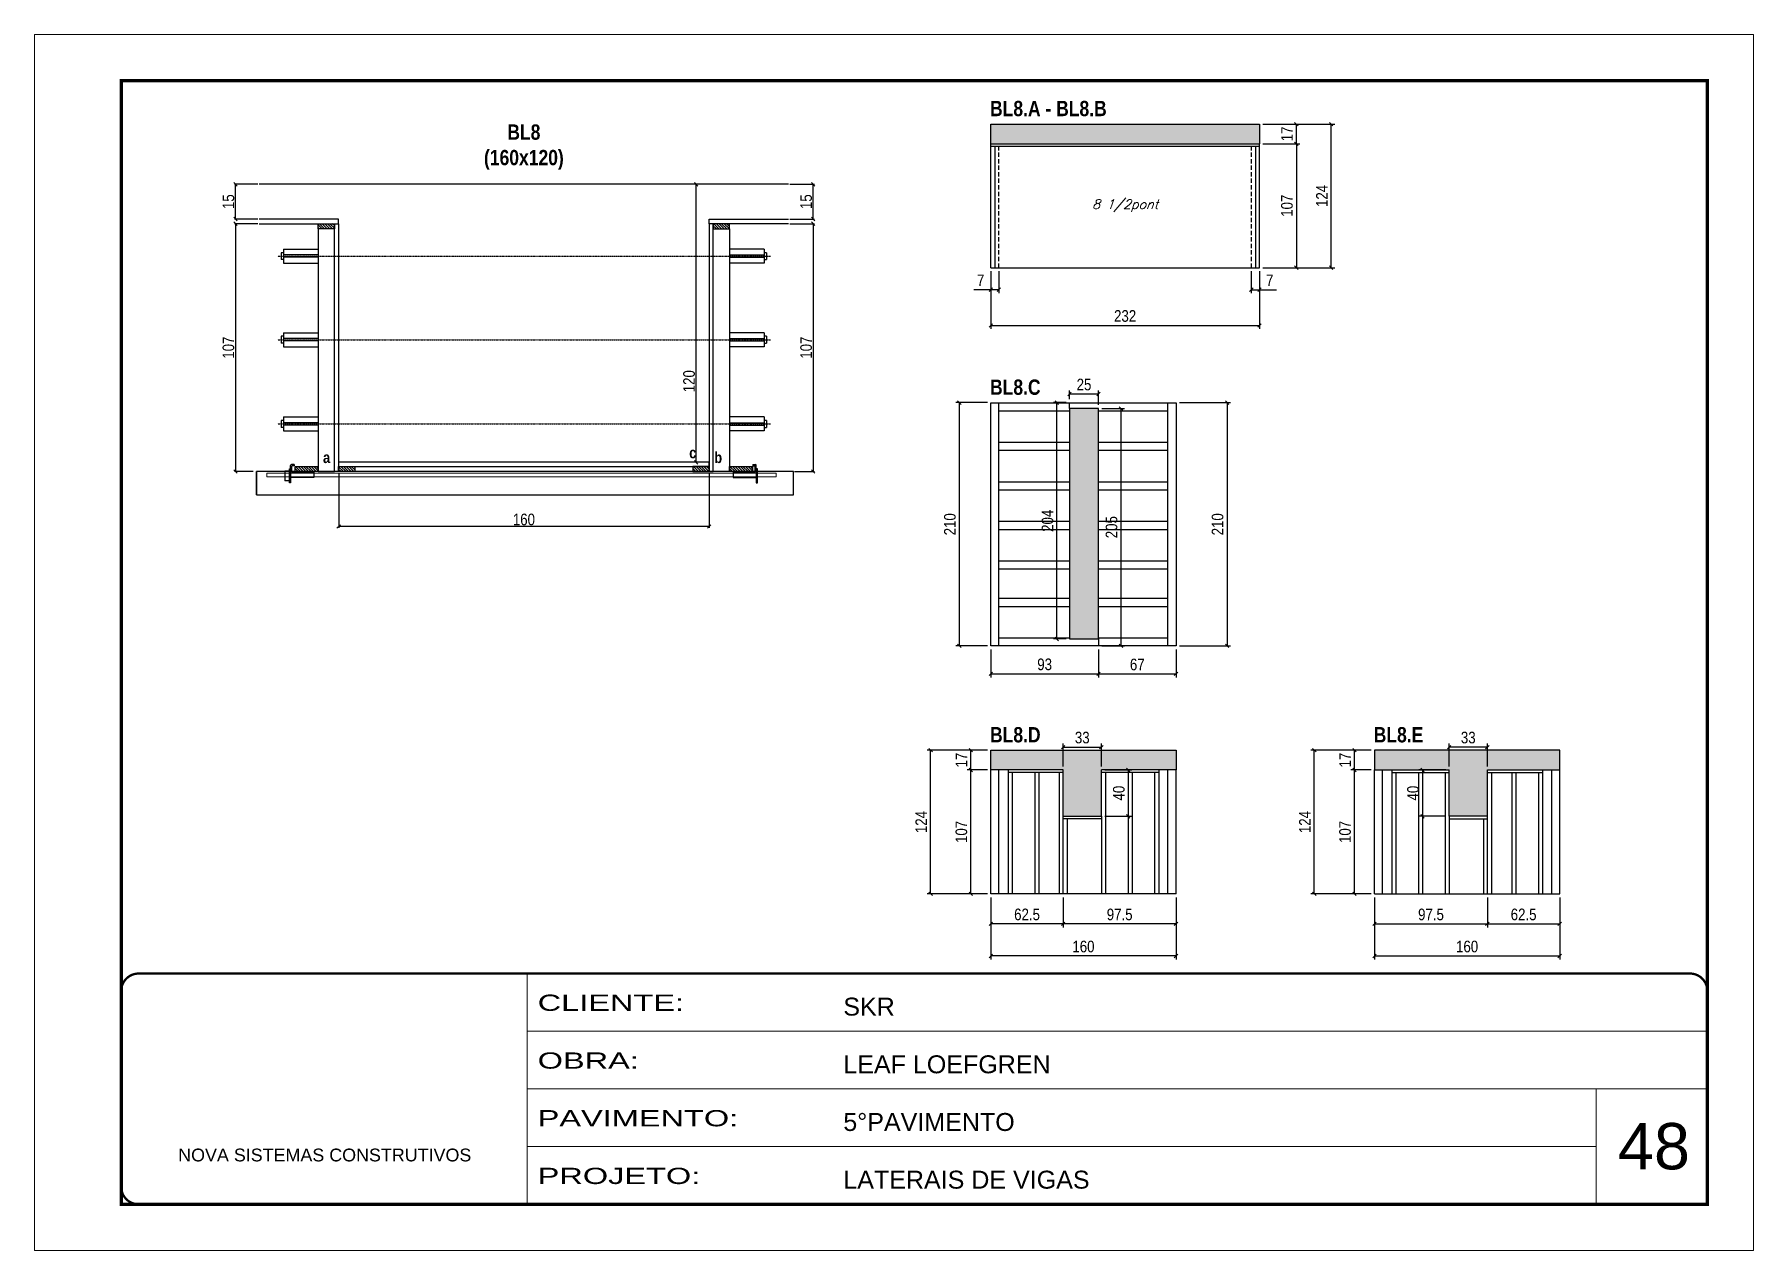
# Model space of a CAD drawing. Extents: x 3309 to 10384, y -2522 to 14608.
# Drawn here: x 8078 to 9563, y 924 to 1974 of the extents above; entities that cross this region are included whole.
import ezdxf

# ---------------------------------------------------------------- set-up
doc = ezdxf.new("R2010")
doc.units = 0
for name, pattern in [('CONTINUO', [0]), ('DASHED', [0.75, 0.5, -0.25]), ('HIDDEN', [0.375, 0.25, -0.125])]:
    doc.linetypes.add(name, pattern=pattern)
doc.layers.add('00 - FELIPE', color=6, linetype='Continuous', plot=False)
for name, color, linetype in [('barrote', 251, 'Continuous'), ('COTA', 241, 'Continuous'), ('detalhes', 4, 'Continuous'), ('NOMENCLATURA', 7, 'Continuous'), ('Painéis', 200, 'Continuous'), ('presilha', 1, 'Continuous'), ('SARR_2.2x10', 60, 'Continuous'), ('SARR_2.2x7', 40, 'Continuous'), ('SARR_3.5x7', 81, 'Continuous'), ('TENSOR', 3, 'Continuous'), ('texto', 7, 'Continuous')]:
    doc.layers.add(name, color=color, linetype=linetype)
for name, color, linetype, lineweight in [('CARIMBO', 255, 'Continuous', 9), ('CONCRETO', 251, 'Continuous', 25), ('Folhas', 255, 'Continuous', 9), ('SARRAFO DE PRESSAO', 251, 'DASHED', 9), ('SCO-___-LAJ', 2, 'Continuous', 0)]:
    doc.layers.add(name, color=color, linetype=linetype, lineweight=lineweight)
doc.styles.add('ARIAL', font='arial.ttf')
doc.styles.add('COTA TECNICA', font='techl___.ttf', dxfattribs={"height": 10})
doc.styles.add('COTA TECNICA 2X', font='techl___.ttf', dxfattribs={"height": 10})
doc.styles.add('Romans', font='romans.shx')
doc.styles.add('TECNICA', font='techb___.ttf', dxfattribs={"height": 10})
doc.styles.add('Tecnologia', font='')
doc.styles.get('Tecnologia').set_extended_font_data('Forgotten Futurist')
doc.dimstyles.new('PAINEL', dxfattribs={"dimtxt": 10, "dimasz": 3, "dimexe": 3, "dimexo": 3, "dimgap": 3, "dimtad": 1, "dimdec": 1, "dimzin": 12, "dimdsep": 46, "dimtxsty": 'COTA TECNICA', "dimblk1": 'OBLIQUE', "dimblk2": 'OBLIQUE', "dimsah": 1, "dimcen": 0.9, "dimclrd": 4, "dimclre": 4, "dimclrt": 240, "dimadec": 1, "dimazin": 3, "dimtfac": 1, "dimtdec": 1, "dimtmove": 0, "dimatfit": 3, "dimfxl": 1, "dimtolj": 1, "dimtzin": 12, "dimarcsym": 0})
doc.dimstyles.new('SECAO', dxfattribs={"dimscale": 0.333333, "dimtxt": 5, "dimasz": 9, "dimexe": 3, "dimexo": 3, "dimgap": 3, "dimtad": 1, "dimdec": 1, "dimlfac": 0.5, "dimzin": 12, "dimdsep": 46, "dimtxsty": 'COTA TECNICA 2X', "dimblk1": 'OBLIQUE', "dimblk2": 'OBLIQUE', "dimsah": 1, "dimcen": 0.9, "dimclrd": 4, "dimclre": 4, "dimclrt": 240, "dimadec": 1, "dimazin": 3, "dimtfac": 1, "dimtdec": 1, "dimtmove": 0, "dimatfit": 3, "dimfxl": 1, "dimtolj": 1, "dimtzin": 12, "dimarcsym": 0})

msp = doc.modelspace()

# ---------------------------------------------------------------- texts
at = {"layer": 'CARIMBO', "style": 'ARIAL'}
msp.add_text('48', height=40, dxfattribs=at).set_placement((9445.73, 993.68))
at = {"layer": 'detalhes', "style": 'TECNICA'}
for s, p in [('a', (8327.2, 1603.47)), ('c', (8643.49, 1607.58)), ('b', (8665.17, 1603.45))]:
    msp.add_text(s, height=9.6, dxfattribs=at).set_placement(p)
at = {"layer": 'NOMENCLATURA', "style": 'TECNICA'}
for s, p in [('BL8.A - BL8.B', (8903.31, 1902.94, 0)), ('BL8.C', (8903.31, 1662.38, 0)), ('BL8.D', (8903.31, 1362.31, 0)), ('BL8.E', (9234.72, 1362.31, 0))]:
    msp.add_text(s, height=13.2, dxfattribs=at).set_placement(p)
at = {"layer": 'NOMENCLATURA', "insert": (8500.67, 1895.8), "char_height": 13.2, "attachment_point": 2, "style": 'TECNICA'}
msp.add_mtext_dynamic_manual_height_columns('BL8\\P(160x120)', width=300.2766, gutter_width=1, heights=[0], dxfattribs=at)
at = {"layer": 'texto', "color": 2, "insert": (9020.02, 1825.62), "char_height": 8, "attachment_point": 5, "style": 'Romans'}
msp.add_mtext('{\\Q19;\\C256;8 1/2pont}', dxfattribs=at)

# ---------------------------------------------------------------- blocks, each defined once
blk = doc.blocks.new('9999999999')
at = {"color": 30, "linetype": 'CONTINUO'}
for p, q in [((98564.6, 34230.2), (98564.6, 34429.4)), ((98564.6, 34379.6), (99584, 34379.6)), ((98564.6, 34329.8), (99488, 34329.8)), ((99584, 34329.8), (99488, 34329.8)), ((99488, 34329.8), (99488, 34230.2)), ((98564.6, 34280), (99488, 34280))]:
    blk.add_line(p, q, dxfattribs=at)
at = {"color": 30, "linetype": 'CONTINUO', "const_width": 2}
blk.add_lwpolyline([(99584, 34230.2), (99584, 34414.4, 0.414214), (99569, 34429.4), (98229, 34429.4, 0.414214), (98214, 34414.4), (98214, 34245.2, 0.414214), (98229, 34230.2), (99584, 34230.2)], format="xyb", dxfattribs=at)
at = {"layer": 'Folhas'}
blk.add_lwpolyline([(98139, 34190.2), (99624, 34190.2), (99624, 35240.2), (98139, 35240.2)], close=True, dxfattribs=at)
at = {"layer": 'Folhas', "color": 30, "const_width": 3}
blk.add_lwpolyline([(98214, 34230.2), (99584, 34230.2), (99584, 35200.2), (98214, 35200.2)], close=True, dxfattribs=at)
at = {"color": 7, "linetype": 'Continuous', "ltscale": 5, "style": 'ARIAL'}
for s, height, p in [('SKR', 15.48, (98837.7, 34393.1)), ('LEAF LOEFGREN', 15.483, (98837.7, 34343.3)), ('5°PAVIMENTO', 15.483, (98837.7, 34293.5)), ('NOVA SISTEMAS CONSTRUTIVOS', 11.059, (98263.2, 34267.2)), ('LATERAIS DE VIGAS', 15.483, (98837.7, 34243.7))]:
    blk.add_text(s, height=height, dxfattribs=at).set_placement(p)
at = {"layer": 'Folhas', "color": 7, "style": 'Tecnologia', "width": 1.5}
for s, p in [('CLIENTE:', (98573.7, 34397.2)), ('OBRA:', (98573.7, 34347.3)), ('PAVIMENTO:', (98573.7, 34297.5)), ('PROJETO:', (98573.7, 34247.7))]:
    blk.add_text(s, height=14, dxfattribs=at).set_placement(p)
blk = doc.blocks.new('_Oblique')
at = {"color": 0, "linetype": 'ByBlock', "lineweight": -2}
blk.add_line((-0.5, -0.5), (0.5, 0.5), dxfattribs=at)
blk = doc.blocks.new('*D1555')
at = {"layer": 'COTA', "color": 4, "lineweight": -2, "transparency": 16777216}
for p, q in [((8340.7, 1595.1), (8340.7, 1547.6)), ((8660.7, 1595.1), (8660.7, 1547.6)), ((8660.7, 1548.6), (8340.7, 1548.6))]:
    blk.add_line(p, q, dxfattribs=at)
at = {"layer": 'Defpoints', "color": 0, "transparency": 16777216}
for p in [(8340.7, 1596.1), (8660.7, 1596.1), (8340.7, 1548.6)]:
    blk.add_point(p, dxfattribs=at)
at = {"layer": 'COTA', "color": 4, "lineweight": -2, "transparency": 16777216, "xscale": 3, "yscale": 3, "zscale": 3, "rotation": 180}
blk.add_blockref('_Oblique', (8340.7, 1548.6), dxfattribs=at)
at = {"layer": 'COTA', "color": 4, "lineweight": -2, "transparency": 16777216, "xscale": 3, "yscale": 3, "zscale": 3}
blk.add_blockref('_Oblique', (8660.7, 1548.6), dxfattribs=at)
at = {"layer": 'COTA', "color": 240, "transparency": 16777216, "insert": (8500.7, 1554.7), "char_height": 10, "attachment_point": 5, "style": 'COTA TECNICA 2X'}
blk.add_mtext('\\A1;160', dxfattribs=at)
blk = doc.blocks.new('PRESILHA METÁLICA 1')
at = {"layer": 'presilha'}
for p, q in [((0, 13), (6, 13)), ((0, 13), (0, 0)), ((6, 0), (0, 0)), ((6, 15.5), (7.5, 15.5)), ((6, -2.5), (6, 15.5)), ((6, 13), (6, 0)), ((7.5, 10.6), (7.5, 19.9)), ((7.5, 15.5), (7.5, -2.5)), ((37.5, 4.1), (7.5, 4.1)), ((12, 21), (8.6, 21)), ((9, 11.6), (9, 18.9)), ((12, 19.5), (9.6, 19.5)), ((37.5, 11), (9.6, 11)), ((12, 21), (12, 19.5)), ((37.5, 11), (37.5, 4.1)), ((7.5, -2.5), (6, -2.5))]:
    blk.add_line(p, q, dxfattribs=at)
for centre, radius, start, end in [((8.6, 19.9), 1.14, 90, 180), ((9.6, 18.9), 0.57, 90, 180), ((9.6, 11.6), 0.57, 180, 270)]:
    blk.add_arc(centre, radius, start, end, dxfattribs=at)
blk = doc.blocks.new('PRESILHA METÁLICA 2')
at = {"layer": 'presilha'}
for p, q in [((-5.2, 23.5), (-5.2, 22)), ((-5.2, 23.5), (-1.9, 23.5)), ((-0.8, 14.6), (-0.8, 22.4)), ((-30.8, 13.5), (-30.8, 6.6)), ((-30.8, 13.5), (-2.8, 13.5)), ((-30.8, 6.6), (-0.8, 6.6)), ((-5.2, 22), (-2.8, 22)), ((-2.2, 14.1), (-2.2, 21.4)), ((0.8, 18), (-0.8, 18)), ((-0.8, 18), (-0.8, 0)), ((-0.8, 0), (0.8, 0)), ((0.8, 0), (0.8, 18))]:
    blk.add_line(p, q, dxfattribs=at)
for centre, radius, start, end in [((-1.9, 22.4), 1.14, 0, 90), ((-2.8, 21.4), 0.57, 0, 90), ((-2.8, 14.1), 0.57, 270, 0)]:
    blk.add_arc(centre, radius, start, end, dxfattribs=at)
blk = doc.blocks.new('*D1556')
at = {"layer": 'COTA', "color": 4, "lineweight": -2, "transparency": 16777216}
for p, q in [((8271, 1810.1), (8250.6, 1810.1)), ((8251.6, 1810.1), (8251.6, 1596.1)), ((8266.9, 1596.1), (8250.6, 1596.1))]:
    blk.add_line(p, q, dxfattribs=at)
at = {"layer": 'Defpoints', "color": 0, "transparency": 16777216}
for p in [(8272, 1810.1), (8251.6, 1596.1), (8267.9, 1596.1)]:
    blk.add_point(p, dxfattribs=at)
at = {"layer": 'COTA', "color": 4, "lineweight": -2, "transparency": 16777216, "xscale": 3, "yscale": 3, "zscale": 3}
for p, rotation in [((8251.6, 1810.1), 90), ((8251.6, 1596.1), 270)]:
    blk.add_blockref('_Oblique', p, dxfattribs=dict(at, rotation=rotation))
at = {"layer": 'COTA', "color": 240, "transparency": 16777216, "insert": (8245.5, 1703.1), "char_height": 10, "attachment_point": 5, "rotation": 90, "style": 'COTA TECNICA 2X'}
blk.add_mtext('\\A1;107', dxfattribs=at)
blk = doc.blocks.new('*D1557')
at = {"layer": 'COTA', "color": 4, "lineweight": -2, "transparency": 16777216}
for p, q in [((8730.4, 1810.1), (8751.6, 1810.1)), ((8750.6, 1810.1), (8750.6, 1596.1)), ((8734.5, 1596.1), (8751.6, 1596.1))]:
    blk.add_line(p, q, dxfattribs=at)
at = {"layer": 'Defpoints', "color": 0, "transparency": 16777216}
for p in [(8729.4, 1810.1), (8733.5, 1596.1), (8750.6, 1596.1)]:
    blk.add_point(p, dxfattribs=at)
at = {"layer": 'COTA', "color": 4, "lineweight": -2, "transparency": 16777216, "xscale": 3, "yscale": 3, "zscale": 3}
for p, rotation in [((8750.6, 1810.1), 90), ((8750.6, 1596.1), 270)]:
    blk.add_blockref('_Oblique', p, dxfattribs=dict(at, rotation=rotation))
at = {"layer": 'COTA', "color": 240, "transparency": 16777216, "insert": (8744.5, 1703.1), "char_height": 10, "attachment_point": 5, "rotation": 90, "style": 'COTA TECNICA 2X'}
blk.add_mtext('\\A1;107', dxfattribs=at)
blk = doc.blocks.new('*D1558')
at = {"layer": 'COTA', "color": 4, "lineweight": -2, "transparency": 16777216}
for p, q in [((8659.7, 1844.1), (8648.5, 1844.1)), ((8649.5, 1604.1), (8649.5, 1844.1)), ((8659.7, 1604.1), (8648.5, 1604.1))]:
    blk.add_line(p, q, dxfattribs=at)
at = {"layer": 'Defpoints', "color": 0, "transparency": 16777216}
for p in [(8649.5, 1844.1), (8660.7, 1844.1), (8660.7, 1604.1)]:
    blk.add_point(p, dxfattribs=at)
at = {"layer": 'COTA', "color": 4, "lineweight": -2, "transparency": 16777216, "xscale": 3, "yscale": 3, "zscale": 3}
for p, rotation in [((8649.5, 1844.1), 90), ((8649.5, 1604.1), 270)]:
    blk.add_blockref('_Oblique', p, dxfattribs=dict(at, rotation=rotation))
at = {"layer": 'COTA', "color": 240, "transparency": 16777216, "insert": (8643.4, 1674.1), "char_height": 10, "attachment_point": 5, "rotation": 90, "style": 'COTA TECNICA 2X'}
blk.add_mtext('\\A1;120', dxfattribs=at)
blk = doc.blocks.new('*D1559')
at = {"layer": 'COTA', "color": 4, "lineweight": -2, "transparency": 16777216}
for p, q in [((8730.4, 1844.1), (8751.6, 1844.1)), ((8750.6, 1814.1), (8750.6, 1844.1)), ((8730.4, 1814.1), (8751.6, 1814.1))]:
    blk.add_line(p, q, dxfattribs=at)
at = {"layer": 'Defpoints', "color": 0, "transparency": 16777216}
for p in [(8729.4, 1844.1), (8750.6, 1844.1), (8729.4, 1814.1)]:
    blk.add_point(p, dxfattribs=at)
at = {"layer": 'COTA', "color": 4, "lineweight": -2, "transparency": 16777216, "xscale": 3, "yscale": 3, "zscale": 3}
for p, rotation in [((8750.6, 1844.1), 90), ((8750.6, 1814.1), 270)]:
    blk.add_blockref('_Oblique', p, dxfattribs=dict(at, rotation=rotation))
at = {"layer": 'COTA', "color": 240, "transparency": 16777216, "insert": (8744.5, 1829.1), "char_height": 10, "attachment_point": 5, "rotation": 90, "style": 'COTA TECNICA 2X'}
blk.add_mtext('\\A1;15', dxfattribs=at)
blk = doc.blocks.new('*D1560')
at = {"layer": 'COTA', "color": 4, "lineweight": -2, "transparency": 16777216}
for p, q in [((8271, 1844.1), (8250.6, 1844.1)), ((8251.6, 1814.1), (8251.6, 1844.1)), ((8271, 1814.1), (8250.6, 1814.1))]:
    blk.add_line(p, q, dxfattribs=at)
at = {"layer": 'Defpoints', "color": 0, "transparency": 16777216}
for p in [(8251.6, 1844.1), (8272, 1844.1), (8272, 1814.1)]:
    blk.add_point(p, dxfattribs=at)
at = {"layer": 'COTA', "color": 4, "lineweight": -2, "transparency": 16777216, "xscale": 3, "yscale": 3, "zscale": 3}
for p, rotation in [((8251.6, 1844.1), 90), ((8251.6, 1814.1), 270)]:
    blk.add_blockref('_Oblique', p, dxfattribs=dict(at, rotation=rotation))
at = {"layer": 'COTA', "color": 240, "transparency": 16777216, "insert": (8245.5, 1829.1), "char_height": 10, "attachment_point": 5, "rotation": 90, "style": 'COTA TECNICA 2X'}
blk.add_mtext('\\A1;15', dxfattribs=at)
blk = doc.blocks.new('*D1561')
at = {"layer": 'COTA', "color": 4, "linetype": 'ByBlock', "lineweight": -2, "transparency": 16777216}
for p, q in [((8904, 1769.1), (8904, 1719.2)), ((9136, 1769.1), (9136, 1719.2)), ((8904, 1722.2), (9136, 1722.2))]:
    blk.add_line(p, q, dxfattribs=at)
at = {"layer": 'Defpoints', "color": 0, "linetype": 'ByBlock', "transparency": 16777216}
for p in [(8904, 1772.1), (9136, 1772.1), (9136, 1722.2)]:
    blk.add_point(p, dxfattribs=at)
at = {"layer": 'COTA', "color": 4, "linetype": 'ByBlock', "lineweight": -2, "transparency": 16777216, "xscale": 3, "yscale": 3, "zscale": 3, "rotation": 180}
blk.add_blockref('_Oblique', (8904, 1722.2), dxfattribs=at)
at = {"layer": 'COTA', "color": 4, "linetype": 'ByBlock', "lineweight": -2, "transparency": 16777216, "xscale": 3, "yscale": 3, "zscale": 3}
blk.add_blockref('_Oblique', (9136, 1722.2), dxfattribs=at)
at = {"layer": 'COTA', "color": 240, "linetype": 'ByBlock', "transparency": 16777216, "insert": (9020, 1730.4), "char_height": 10, "attachment_point": 5, "style": 'COTA TECNICA'}
blk.add_mtext('\\A1;232', dxfattribs=at)
blk = doc.blocks.new('*D1562')
at = {"layer": 'COTA', "color": 4, "lineweight": -2, "transparency": 16777216}
for p, q in [((9139, 1879.1), (9170.9, 1879.1)), ((9167.9, 1879.1), (9167.9, 1772.1)), ((9139, 1772.1), (9170.9, 1772.1))]:
    blk.add_line(p, q, dxfattribs=at)
at = {"layer": 'Defpoints', "color": 0, "transparency": 16777216}
for p in [(9136, 1879.1), (9136, 1772.1), (9167.9, 1772.1)]:
    blk.add_point(p, dxfattribs=at)
at = {"layer": 'COTA', "color": 4, "lineweight": -2, "transparency": 16777216, "xscale": 3, "yscale": 3, "zscale": 3}
for p, rotation in [((9167.9, 1879.1), 90), ((9167.9, 1772.1), 270)]:
    blk.add_blockref('_Oblique', p, dxfattribs=dict(at, rotation=rotation))
at = {"layer": 'COTA', "color": 240, "transparency": 16777216, "insert": (9159.8, 1825.6), "char_height": 10, "attachment_point": 5, "rotation": 90, "style": 'COTA TECNICA'}
blk.add_mtext('\\A1;107', dxfattribs=at)
blk = doc.blocks.new('*D1563')
at = {"layer": 'COTA', "color": 4, "lineweight": -2, "transparency": 16777216}
for p, q in [((8904, 1769.1), (8904, 1750.1)), ((8911, 1769.1), (8911, 1750.1)), ((8904, 1753.1), (8889.3, 1753.1)), ((8911, 1753.1), (8904, 1753.1))]:
    blk.add_line(p, q, dxfattribs=at)
at = {"layer": 'Defpoints', "color": 0, "transparency": 16777216}
for p in [(8904, 1772.1), (8911, 1772.1), (8904, 1753.1)]:
    blk.add_point(p, dxfattribs=at)
at = {"layer": 'COTA', "color": 4, "lineweight": -2, "transparency": 16777216, "xscale": 3, "yscale": 3, "zscale": 3, "rotation": 180}
blk.add_blockref('_Oblique', (8904, 1753.1), dxfattribs=at)
at = {"layer": 'COTA', "color": 4, "lineweight": -2, "transparency": 16777216, "xscale": 3, "yscale": 3, "zscale": 3}
blk.add_blockref('_Oblique', (8911, 1753.1), dxfattribs=at)
at = {"layer": 'COTA', "color": 240, "transparency": 16777216, "insert": (8895.2, 1761.2), "char_height": 10, "attachment_point": 5, "style": 'COTA TECNICA'}
blk.add_mtext('\\A1;7', dxfattribs=at)
blk = doc.blocks.new('*D1564')
at = {"layer": 'COTA', "color": 4, "lineweight": -2, "transparency": 16777216}
for p, q in [((9129, 1769.1), (9129, 1750.1)), ((9136, 1769.1), (9136, 1750.1)), ((9129, 1753.1), (9136, 1753.1)), ((9136, 1753.1), (9150.8, 1753.1))]:
    blk.add_line(p, q, dxfattribs=at)
at = {"layer": 'Defpoints', "color": 0, "transparency": 16777216}
for p in [(9129, 1772.1), (9136, 1772.1), (9136, 1753.1)]:
    blk.add_point(p, dxfattribs=at)
at = {"layer": 'COTA', "color": 4, "lineweight": -2, "transparency": 16777216, "xscale": 3, "yscale": 3, "zscale": 3, "rotation": 180}
blk.add_blockref('_Oblique', (9129, 1753.1), dxfattribs=at)
at = {"layer": 'COTA', "color": 4, "lineweight": -2, "transparency": 16777216, "xscale": 3, "yscale": 3, "zscale": 3}
blk.add_blockref('_Oblique', (9136, 1753.1), dxfattribs=at)
at = {"layer": 'COTA', "color": 240, "transparency": 16777216, "insert": (9144.9, 1761.2), "char_height": 10, "attachment_point": 5, "style": 'COTA TECNICA'}
blk.add_mtext('\\A1;7', dxfattribs=at)
blk = doc.blocks.new('*D1565')
at = {"layer": 'COTA', "color": 4, "lineweight": -2, "transparency": 16777216}
for p, q in [((9139, 1896.1), (9170.9, 1896.1)), ((9167.9, 1879.1), (9167.9, 1896.1)), ((9139, 1879.1), (9170.9, 1879.1))]:
    blk.add_line(p, q, dxfattribs=at)
at = {"layer": 'Defpoints', "color": 0, "transparency": 16777216}
for p in [(9136, 1896.1), (9167.9, 1896.1), (9136, 1879.1)]:
    blk.add_point(p, dxfattribs=at)
at = {"layer": 'COTA', "color": 4, "lineweight": -2, "transparency": 16777216, "xscale": 3, "yscale": 3, "zscale": 3}
for p, rotation in [((9167.9, 1896.1), 90), ((9167.9, 1879.1), 270)]:
    blk.add_blockref('_Oblique', p, dxfattribs=dict(at, rotation=rotation))
at = {"layer": 'COTA', "color": 240, "transparency": 16777216, "insert": (9159.8, 1887.6), "char_height": 10, "attachment_point": 5, "rotation": 90, "style": 'COTA TECNICA'}
blk.add_mtext('\\A1;17', dxfattribs=at)
blk = doc.blocks.new('*D1566')
at = {"layer": 'COTA', "color": 4, "lineweight": -2, "transparency": 16777216}
for p, q in [((9139, 1896.1), (9201, 1896.1)), ((9198, 1772.1), (9198, 1896.1)), ((9139, 1772.1), (9201, 1772.1))]:
    blk.add_line(p, q, dxfattribs=at)
at = {"layer": 'Defpoints', "color": 0, "transparency": 16777216}
for p in [(9136, 1896.1), (9198, 1896.1), (9136, 1772.1)]:
    blk.add_point(p, dxfattribs=at)
at = {"layer": 'COTA', "color": 4, "lineweight": -2, "transparency": 16777216, "xscale": 3, "yscale": 3, "zscale": 3}
for p, rotation in [((9198, 1896.1), 90), ((9198, 1772.1), 270)]:
    blk.add_blockref('_Oblique', p, dxfattribs=dict(at, rotation=rotation))
at = {"layer": 'COTA', "color": 240, "transparency": 16777216, "insert": (9190, 1834.1), "char_height": 10, "attachment_point": 5, "rotation": 90, "style": 'COTA TECNICA'}
blk.add_mtext('\\A1;124', dxfattribs=at)
blk = doc.blocks.new('*D1567')
at = {"layer": 'COTA', "color": 4, "lineweight": -2, "transparency": 16777216}
for p, q in [((8904, 1228.5), (8904, 1174.9)), ((9064, 1228.5), (9064, 1174.9)), ((9064, 1177.9), (8904, 1177.9))]:
    blk.add_line(p, q, dxfattribs=at)
at = {"layer": 'Defpoints', "color": 0, "transparency": 16777216}
for p in [(8904, 1231.5), (9064, 1231.5), (8904, 1177.9)]:
    blk.add_point(p, dxfattribs=at)
at = {"layer": 'COTA', "color": 4, "lineweight": -2, "transparency": 16777216, "xscale": 3, "yscale": 3, "zscale": 3, "rotation": 180}
blk.add_blockref('_Oblique', (8904, 1177.9), dxfattribs=at)
at = {"layer": 'COTA', "color": 4, "lineweight": -2, "transparency": 16777216, "xscale": 3, "yscale": 3, "zscale": 3}
blk.add_blockref('_Oblique', (9064, 1177.9), dxfattribs=at)
at = {"layer": 'COTA', "color": 240, "transparency": 16777216, "insert": (8984, 1186), "char_height": 10, "attachment_point": 5, "style": 'COTA TECNICA'}
blk.add_mtext('\\A1;160', dxfattribs=at)
blk = doc.blocks.new('*D1568')
at = {"layer": 'COTA', "color": 4, "lineweight": -2, "transparency": 16777216}
for p, q in [((8966.5, 1228.5), (8966.5, 1202.6)), ((9064, 1228.5), (9064, 1202.6)), ((9064, 1205.6), (8966.5, 1205.6))]:
    blk.add_line(p, q, dxfattribs=at)
at = {"layer": 'Defpoints', "color": 0, "transparency": 16777216}
for p in [(8966.5, 1231.5), (9064, 1231.5), (8966.5, 1205.6)]:
    blk.add_point(p, dxfattribs=at)
at = {"layer": 'COTA', "color": 4, "lineweight": -2, "transparency": 16777216, "xscale": 3, "yscale": 3, "zscale": 3, "rotation": 180}
blk.add_blockref('_Oblique', (8966.5, 1205.6), dxfattribs=at)
at = {"layer": 'COTA', "color": 4, "lineweight": -2, "transparency": 16777216, "xscale": 3, "yscale": 3, "zscale": 3}
blk.add_blockref('_Oblique', (9064, 1205.6), dxfattribs=at)
at = {"layer": 'COTA', "color": 240, "transparency": 16777216, "insert": (9015.3, 1213.7), "char_height": 10, "attachment_point": 5, "style": 'COTA TECNICA'}
blk.add_mtext('\\A1;97.5', dxfattribs=at)
blk = doc.blocks.new('*D1569')
at = {"layer": 'COTA', "color": 4, "lineweight": -2, "transparency": 16777216}
for p, q in [((8904, 1228.5), (8904, 1202.6)), ((8966.5, 1228.5), (8966.5, 1202.6)), ((8966.5, 1205.6), (8904, 1205.6))]:
    blk.add_line(p, q, dxfattribs=at)
at = {"layer": 'Defpoints', "color": 0, "transparency": 16777216}
for p in [(8904, 1231.5), (8966.5, 1231.5), (8904, 1205.6)]:
    blk.add_point(p, dxfattribs=at)
at = {"layer": 'COTA', "color": 4, "lineweight": -2, "transparency": 16777216, "xscale": 3, "yscale": 3, "zscale": 3, "rotation": 180}
blk.add_blockref('_Oblique', (8904, 1205.6), dxfattribs=at)
at = {"layer": 'COTA', "color": 4, "lineweight": -2, "transparency": 16777216, "xscale": 3, "yscale": 3, "zscale": 3}
blk.add_blockref('_Oblique', (8966.5, 1205.6), dxfattribs=at)
at = {"layer": 'COTA', "color": 240, "transparency": 16777216, "insert": (8935.3, 1213.7), "char_height": 10, "attachment_point": 5, "style": 'COTA TECNICA'}
blk.add_mtext('\\A1;62.5', dxfattribs=at)
blk = doc.blocks.new('*D1570')
at = {"layer": 'COTA', "color": 4, "lineweight": -2, "transparency": 16777216}
for p, q in [((8901, 1338.5), (8883.7, 1338.5)), ((8886.7, 1231.5), (8886.7, 1338.5)), ((8901, 1231.5), (8883.7, 1231.5))]:
    blk.add_line(p, q, dxfattribs=at)
at = {"layer": 'Defpoints', "color": 0, "transparency": 16777216}
for p in [(8886.7, 1338.5), (8904, 1338.5), (8904, 1231.5)]:
    blk.add_point(p, dxfattribs=at)
at = {"layer": 'COTA', "color": 4, "lineweight": -2, "transparency": 16777216, "xscale": 3, "yscale": 3, "zscale": 3}
for p, rotation in [((8886.7, 1338.5), 90), ((8886.7, 1231.5), 270)]:
    blk.add_blockref('_Oblique', p, dxfattribs=dict(at, rotation=rotation))
at = {"layer": 'COTA', "color": 240, "transparency": 16777216, "insert": (8878.6, 1285), "char_height": 10, "attachment_point": 5, "rotation": 90, "style": 'COTA TECNICA'}
blk.add_mtext('\\A1;107', dxfattribs=at)
blk = doc.blocks.new('*D1571')
at = {"layer": 'COTA', "color": 4, "lineweight": -2, "transparency": 16777216}
for p, q in [((8901, 1355.5), (8883.7, 1355.5)), ((8886.7, 1338.5), (8886.7, 1355.5)), ((8901, 1338.5), (8883.7, 1338.5))]:
    blk.add_line(p, q, dxfattribs=at)
at = {"layer": 'Defpoints', "color": 0, "transparency": 16777216}
for p in [(8886.7, 1355.5), (8904, 1355.5), (8904, 1338.5)]:
    blk.add_point(p, dxfattribs=at)
at = {"layer": 'COTA', "color": 4, "lineweight": -2, "transparency": 16777216, "xscale": 3, "yscale": 3, "zscale": 3}
for p, rotation in [((8886.7, 1355.5), 90), ((8886.7, 1338.5), 270)]:
    blk.add_blockref('_Oblique', p, dxfattribs=dict(at, rotation=rotation))
at = {"layer": 'COTA', "color": 240, "transparency": 16777216, "insert": (8878.6, 1347), "char_height": 10, "attachment_point": 5, "rotation": 90, "style": 'COTA TECNICA'}
blk.add_mtext('\\A1;17', dxfattribs=at)
blk = doc.blocks.new('*D1572')
at = {"layer": 'COTA', "color": 4, "lineweight": -2, "transparency": 16777216}
for p, q in [((9002.5, 1338.5), (9025.7, 1338.5)), ((9022.7, 1338.5), (9022.7, 1298.5)), ((9002.5, 1298.5), (9025.7, 1298.5))]:
    blk.add_line(p, q, dxfattribs=at)
at = {"layer": 'Defpoints', "color": 0, "transparency": 16777216}
for p in [(8999.5, 1338.5), (8999.5, 1298.5), (9022.7, 1298.5)]:
    blk.add_point(p, dxfattribs=at)
at = {"layer": 'COTA', "color": 4, "lineweight": -2, "transparency": 16777216, "xscale": 3, "yscale": 3, "zscale": 3}
for p, rotation in [((9022.7, 1338.5), 90), ((9022.7, 1298.5), 270)]:
    blk.add_blockref('_Oblique', p, dxfattribs=dict(at, rotation=rotation))
at = {"layer": 'COTA', "color": 240, "transparency": 16777216, "insert": (9014.6, 1318.5), "char_height": 10, "attachment_point": 5, "rotation": 90, "style": 'COTA TECNICA'}
blk.add_mtext('\\A1;40', dxfattribs=at)
blk = doc.blocks.new('*D1573')
at = {"layer": 'COTA', "color": 4, "lineweight": -2, "transparency": 16777216}
for p, q in [((8966.5, 1341.5), (8966.5, 1361.2)), ((8966.5, 1358.2), (8999.5, 1358.2)), ((8999.5, 1341.5), (8999.5, 1361.2))]:
    blk.add_line(p, q, dxfattribs=at)
at = {"layer": 'Defpoints', "color": 0, "transparency": 16777216}
for p in [(8999.5, 1358.2), (8966.5, 1338.5), (8999.5, 1338.5)]:
    blk.add_point(p, dxfattribs=at)
at = {"layer": 'COTA', "color": 4, "lineweight": -2, "transparency": 16777216, "xscale": 3, "yscale": 3, "zscale": 3, "rotation": 180}
blk.add_blockref('_Oblique', (8966.5, 1358.2), dxfattribs=at)
at = {"layer": 'COTA', "color": 4, "lineweight": -2, "transparency": 16777216, "xscale": 3, "yscale": 3, "zscale": 3}
blk.add_blockref('_Oblique', (8999.5, 1358.2), dxfattribs=at)
at = {"layer": 'COTA', "color": 240, "transparency": 16777216, "insert": (8983, 1366.4), "char_height": 10, "attachment_point": 5, "style": 'COTA TECNICA'}
blk.add_mtext('\\A1;33', dxfattribs=at)
blk = doc.blocks.new('*D1574')
at = {"layer": 'COTA', "color": 4, "lineweight": -2, "transparency": 16777216}
for p, q in [((9235.4, 1228.5), (9235.4, 1174.9)), ((9395.4, 1228.5), (9395.4, 1174.9)), ((9235.4, 1177.9), (9395.4, 1177.9))]:
    blk.add_line(p, q, dxfattribs=at)
at = {"layer": 'Defpoints', "color": 0, "transparency": 16777216}
for p in [(9235.4, 1231.5), (9395.4, 1231.5), (9395.4, 1177.9)]:
    blk.add_point(p, dxfattribs=at)
at = {"layer": 'COTA', "color": 4, "lineweight": -2, "transparency": 16777216, "xscale": 3, "yscale": 3, "zscale": 3, "rotation": 180}
blk.add_blockref('_Oblique', (9235.4, 1177.9), dxfattribs=at)
at = {"layer": 'COTA', "color": 4, "lineweight": -2, "transparency": 16777216, "xscale": 3, "yscale": 3, "zscale": 3}
blk.add_blockref('_Oblique', (9395.4, 1177.9), dxfattribs=at)
at = {"layer": 'COTA', "color": 240, "transparency": 16777216, "insert": (9315.4, 1186), "char_height": 10, "attachment_point": 5, "style": 'COTA TECNICA'}
blk.add_mtext('\\A1;160', dxfattribs=at)
blk = doc.blocks.new('*D1575')
at = {"layer": 'COTA', "color": 4, "lineweight": -2, "transparency": 16777216}
for p, q in [((9235.4, 1228.5), (9235.4, 1202.6)), ((9332.9, 1228.5), (9332.9, 1202.6)), ((9235.4, 1205.6), (9332.9, 1205.6))]:
    blk.add_line(p, q, dxfattribs=at)
at = {"layer": 'Defpoints', "color": 0, "transparency": 16777216}
for p in [(9235.4, 1231.5), (9332.9, 1231.5), (9332.9, 1205.6)]:
    blk.add_point(p, dxfattribs=at)
at = {"layer": 'COTA', "color": 4, "lineweight": -2, "transparency": 16777216, "xscale": 3, "yscale": 3, "zscale": 3, "rotation": 180}
blk.add_blockref('_Oblique', (9235.4, 1205.6), dxfattribs=at)
at = {"layer": 'COTA', "color": 4, "lineweight": -2, "transparency": 16777216, "xscale": 3, "yscale": 3, "zscale": 3}
blk.add_blockref('_Oblique', (9332.9, 1205.6), dxfattribs=at)
at = {"layer": 'COTA', "color": 240, "transparency": 16777216, "insert": (9284.2, 1213.7), "char_height": 10, "attachment_point": 5, "style": 'COTA TECNICA'}
blk.add_mtext('\\A1;97.5', dxfattribs=at)
blk = doc.blocks.new('*D1576')
at = {"layer": 'COTA', "color": 4, "lineweight": -2, "transparency": 16777216}
for p, q in [((9332.9, 1228.5), (9332.9, 1202.6)), ((9395.4, 1228.5), (9395.4, 1202.6)), ((9332.9, 1205.6), (9395.4, 1205.6))]:
    blk.add_line(p, q, dxfattribs=at)
at = {"layer": 'Defpoints', "color": 0, "transparency": 16777216}
for p in [(9332.9, 1231.5), (9395.4, 1231.5), (9395.4, 1205.6)]:
    blk.add_point(p, dxfattribs=at)
at = {"layer": 'COTA', "color": 4, "lineweight": -2, "transparency": 16777216, "xscale": 3, "yscale": 3, "zscale": 3, "rotation": 180}
blk.add_blockref('_Oblique', (9332.9, 1205.6), dxfattribs=at)
at = {"layer": 'COTA', "color": 4, "lineweight": -2, "transparency": 16777216, "xscale": 3, "yscale": 3, "zscale": 3}
blk.add_blockref('_Oblique', (9395.4, 1205.6), dxfattribs=at)
at = {"layer": 'COTA', "color": 240, "transparency": 16777216, "insert": (9364.2, 1213.7), "char_height": 10, "attachment_point": 5, "style": 'COTA TECNICA'}
blk.add_mtext('\\A1;62.5', dxfattribs=at)
blk = doc.blocks.new('*D1578')
at = {"layer": 'COTA', "color": 4, "lineweight": -2, "transparency": 16777216}
for p, q in [((9296.9, 1338.5), (9273.8, 1338.5)), ((9276.8, 1338.5), (9276.8, 1298.5)), ((9296.9, 1298.5), (9273.8, 1298.5))]:
    blk.add_line(p, q, dxfattribs=at)
at = {"layer": 'Defpoints', "color": 0, "transparency": 16777216}
for p in [(9299.9, 1338.5), (9276.8, 1298.5), (9299.9, 1298.5)]:
    blk.add_point(p, dxfattribs=at)
at = {"layer": 'COTA', "color": 4, "lineweight": -2, "transparency": 16777216, "xscale": 3, "yscale": 3, "zscale": 3}
for p, rotation in [((9276.8, 1338.5), 90), ((9276.8, 1298.5), 270)]:
    blk.add_blockref('_Oblique', p, dxfattribs=dict(at, rotation=rotation))
at = {"layer": 'COTA', "color": 240, "transparency": 16777216, "insert": (9268.7, 1318.5), "char_height": 10, "attachment_point": 5, "rotation": 90, "style": 'COTA TECNICA'}
blk.add_mtext('\\A1;40', dxfattribs=at)
blk = doc.blocks.new('*D1577')
at = {"layer": 'COTA', "color": 4, "lineweight": -2, "transparency": 16777216}
for p, q in [((9299.9, 1341.5), (9299.9, 1361.2)), ((9332.9, 1358.2), (9299.9, 1358.2)), ((9332.9, 1341.5), (9332.9, 1361.2))]:
    blk.add_line(p, q, dxfattribs=at)
at = {"layer": 'Defpoints', "color": 0, "transparency": 16777216}
for p in [(9299.9, 1358.2), (9299.9, 1338.5), (9332.9, 1338.5)]:
    blk.add_point(p, dxfattribs=at)
at = {"layer": 'COTA', "color": 4, "lineweight": -2, "transparency": 16777216, "xscale": 3, "yscale": 3, "zscale": 3, "rotation": 180}
blk.add_blockref('_Oblique', (9299.9, 1358.2), dxfattribs=at)
at = {"layer": 'COTA', "color": 4, "lineweight": -2, "transparency": 16777216, "xscale": 3, "yscale": 3, "zscale": 3}
blk.add_blockref('_Oblique', (9332.9, 1358.2), dxfattribs=at)
at = {"layer": 'COTA', "color": 240, "transparency": 16777216, "insert": (9316.4, 1366.4), "char_height": 10, "attachment_point": 5, "style": 'COTA TECNICA'}
blk.add_mtext('\\A1;33', dxfattribs=at)
blk = doc.blocks.new('*D1579')
at = {"layer": 'COTA', "color": 4, "lineweight": -2, "transparency": 16777216}
for p, q in [((8901, 1355.5), (8849, 1355.5)), ((8852, 1231.5), (8852, 1355.5)), ((8901, 1231.5), (8849, 1231.5))]:
    blk.add_line(p, q, dxfattribs=at)
at = {"layer": 'Defpoints', "color": 0, "transparency": 16777216}
for p in [(8852, 1355.5), (8904, 1355.5), (8904, 1231.5)]:
    blk.add_point(p, dxfattribs=at)
at = {"layer": 'COTA', "color": 4, "lineweight": -2, "transparency": 16777216, "xscale": 3, "yscale": 3, "zscale": 3}
for p, rotation in [((8852, 1355.5), 90), ((8852, 1231.5), 270)]:
    blk.add_blockref('_Oblique', p, dxfattribs=dict(at, rotation=rotation))
at = {"layer": 'COTA', "color": 240, "transparency": 16777216, "insert": (8843.9, 1293.5), "char_height": 10, "attachment_point": 5, "rotation": 90, "style": 'COTA TECNICA'}
blk.add_mtext('\\A1;124', dxfattribs=at)
blk = doc.blocks.new('*D1580')
at = {"layer": 'COTA', "color": 4, "lineweight": -2, "transparency": 16777216}
for p, q in [((9232.4, 1338.5), (9215.1, 1338.5)), ((9218.1, 1231.5), (9218.1, 1338.5)), ((9232.4, 1231.5), (9215.1, 1231.5))]:
    blk.add_line(p, q, dxfattribs=at)
at = {"layer": 'Defpoints', "color": 0, "transparency": 16777216}
for p in [(9218.1, 1338.5), (9235.4, 1338.5), (9235.4, 1231.5)]:
    blk.add_point(p, dxfattribs=at)
at = {"layer": 'COTA', "color": 4, "lineweight": -2, "transparency": 16777216, "xscale": 3, "yscale": 3, "zscale": 3}
for p, rotation in [((9218.1, 1338.5), 90), ((9218.1, 1231.5), 270)]:
    blk.add_blockref('_Oblique', p, dxfattribs=dict(at, rotation=rotation))
at = {"layer": 'COTA', "color": 240, "transparency": 16777216, "insert": (9210, 1285), "char_height": 10, "attachment_point": 5, "rotation": 90, "style": 'COTA TECNICA'}
blk.add_mtext('\\A1;107', dxfattribs=at)
blk = doc.blocks.new('*D1581')
at = {"layer": 'COTA', "color": 4, "lineweight": -2, "transparency": 16777216}
for p, q in [((9232.4, 1355.5), (9215.1, 1355.5)), ((9218.1, 1338.5), (9218.1, 1355.5)), ((9232.4, 1338.5), (9215.1, 1338.5))]:
    blk.add_line(p, q, dxfattribs=at)
at = {"layer": 'Defpoints', "color": 0, "transparency": 16777216}
for p in [(9218.1, 1355.5), (9235.4, 1355.5), (9235.4, 1338.5)]:
    blk.add_point(p, dxfattribs=at)
at = {"layer": 'COTA', "color": 4, "lineweight": -2, "transparency": 16777216, "xscale": 3, "yscale": 3, "zscale": 3}
for p, rotation in [((9218.1, 1355.5), 90), ((9218.1, 1338.5), 270)]:
    blk.add_blockref('_Oblique', p, dxfattribs=dict(at, rotation=rotation))
at = {"layer": 'COTA', "color": 240, "transparency": 16777216, "insert": (9210, 1347), "char_height": 10, "attachment_point": 5, "rotation": 90, "style": 'COTA TECNICA'}
blk.add_mtext('\\A1;17', dxfattribs=at)
blk = doc.blocks.new('*D1582')
at = {"layer": 'COTA', "color": 4, "lineweight": -2, "transparency": 16777216}
for p, q in [((9232.4, 1355.5), (9180.4, 1355.5)), ((9183.4, 1231.5), (9183.4, 1355.5)), ((9232.4, 1231.5), (9180.4, 1231.5))]:
    blk.add_line(p, q, dxfattribs=at)
at = {"layer": 'Defpoints', "color": 0, "transparency": 16777216}
for p in [(9183.4, 1355.5), (9235.4, 1355.5), (9235.4, 1231.5)]:
    blk.add_point(p, dxfattribs=at)
at = {"layer": 'COTA', "color": 4, "lineweight": -2, "transparency": 16777216, "xscale": 3, "yscale": 3, "zscale": 3}
for p, rotation in [((9183.4, 1355.5), 90), ((9183.4, 1231.5), 270)]:
    blk.add_blockref('_Oblique', p, dxfattribs=dict(at, rotation=rotation))
at = {"layer": 'COTA', "color": 240, "transparency": 16777216, "insert": (9175.3, 1293.5), "char_height": 10, "attachment_point": 5, "rotation": 90, "style": 'COTA TECNICA'}
blk.add_mtext('\\A1;124', dxfattribs=at)
blk = doc.blocks.new('*D1583')
at = {"layer": 'COTA', "color": 4, "lineweight": -2, "transparency": 16777216}
for p, q in [((8901, 1655.6), (8873.8, 1655.6)), ((8876.8, 1655.6), (8876.8, 1445.6)), ((8901, 1445.6), (8873.8, 1445.6))]:
    blk.add_line(p, q, dxfattribs=at)
at = {"layer": 'Defpoints', "color": 0, "transparency": 16777216}
for p in [(8904, 1655.6), (8876.8, 1445.6), (8904, 1445.6)]:
    blk.add_point(p, dxfattribs=at)
at = {"layer": 'COTA', "color": 4, "lineweight": -2, "transparency": 16777216, "xscale": 3, "yscale": 3, "zscale": 3}
for p, rotation in [((8876.8, 1655.6), 90), ((8876.8, 1445.6), 270)]:
    blk.add_blockref('_Oblique', p, dxfattribs=dict(at, rotation=rotation))
at = {"layer": 'COTA', "color": 240, "transparency": 16777216, "insert": (8868.7, 1550.6), "char_height": 10, "attachment_point": 5, "rotation": 90, "style": 'COTA TECNICA'}
blk.add_mtext('\\A1;210', dxfattribs=at)
blk = doc.blocks.new('*D1584')
at = {"layer": 'COTA', "color": 4, "lineweight": -2, "transparency": 16777216}
for p, q in [((9067, 1655.6), (9111.1, 1655.6)), ((9108.1, 1655.6), (9108.1, 1445.6)), ((9067, 1445.6), (9111.1, 1445.6))]:
    blk.add_line(p, q, dxfattribs=at)
at = {"layer": 'Defpoints', "color": 0, "transparency": 16777216}
for p in [(9064, 1655.6), (9064, 1445.6), (9108.1, 1445.6)]:
    blk.add_point(p, dxfattribs=at)
at = {"layer": 'COTA', "color": 4, "lineweight": -2, "transparency": 16777216, "xscale": 3, "yscale": 3, "zscale": 3}
for p, rotation in [((9108.1, 1655.6), 90), ((9108.1, 1445.6), 270)]:
    blk.add_blockref('_Oblique', p, dxfattribs=dict(at, rotation=rotation))
at = {"layer": 'COTA', "color": 240, "transparency": 16777216, "insert": (9099.9, 1550.6), "char_height": 10, "attachment_point": 5, "rotation": 90, "style": 'COTA TECNICA'}
blk.add_mtext('\\A1;210', dxfattribs=at)
blk = doc.blocks.new('*D1585')
at = {"layer": 'COTA', "color": 4, "lineweight": -2, "transparency": 16777216}
for p, q in [((8904, 1442.6), (8904, 1418.4)), ((8997, 1442.6), (8997, 1418.4)), ((8904, 1421.4), (8997, 1421.4))]:
    blk.add_line(p, q, dxfattribs=at)
at = {"layer": 'Defpoints', "color": 0, "transparency": 16777216}
for p in [(8904, 1445.6), (8997, 1445.6), (8997, 1421.4)]:
    blk.add_point(p, dxfattribs=at)
at = {"layer": 'COTA', "color": 4, "lineweight": -2, "transparency": 16777216, "xscale": 3, "yscale": 3, "zscale": 3, "rotation": 180}
blk.add_blockref('_Oblique', (8904, 1421.4), dxfattribs=at)
at = {"layer": 'COTA', "color": 4, "lineweight": -2, "transparency": 16777216, "xscale": 3, "yscale": 3, "zscale": 3}
blk.add_blockref('_Oblique', (8997, 1421.4), dxfattribs=at)
at = {"layer": 'COTA', "color": 240, "transparency": 16777216, "insert": (8950.5, 1429.6), "char_height": 10, "attachment_point": 5, "style": 'COTA TECNICA'}
blk.add_mtext('\\A1;93', dxfattribs=at)
blk = doc.blocks.new('*D1586')
at = {"layer": 'COTA', "color": 4, "lineweight": -2, "transparency": 16777216}
for p, q in [((8997, 1442.6), (8997, 1418.4)), ((9064, 1442.6), (9064, 1418.4)), ((8997, 1421.4), (9064, 1421.4))]:
    blk.add_line(p, q, dxfattribs=at)
at = {"layer": 'Defpoints', "color": 0, "transparency": 16777216}
for p in [(8997, 1445.6), (9064, 1445.6), (9064, 1421.4)]:
    blk.add_point(p, dxfattribs=at)
at = {"layer": 'COTA', "color": 4, "lineweight": -2, "transparency": 16777216, "xscale": 3, "yscale": 3, "zscale": 3, "rotation": 180}
blk.add_blockref('_Oblique', (8997, 1421.4), dxfattribs=at)
at = {"layer": 'COTA', "color": 4, "lineweight": -2, "transparency": 16777216, "xscale": 3, "yscale": 3, "zscale": 3}
blk.add_blockref('_Oblique', (9064, 1421.4), dxfattribs=at)
at = {"layer": 'COTA', "color": 240, "transparency": 16777216, "insert": (9030.5, 1429.5), "char_height": 10, "attachment_point": 5, "style": 'COTA TECNICA'}
blk.add_mtext('\\A1;67', dxfattribs=at)
blk = doc.blocks.new('*D1587')
at = {"layer": 'COTA', "color": 4, "lineweight": -2, "transparency": 16777216}
for p, q in [((8969, 1655.6), (8958.1, 1655.6)), ((8961.1, 1451.6), (8961.1, 1655.6)), ((8969, 1451.6), (8958.1, 1451.6))]:
    blk.add_line(p, q, dxfattribs=at)
at = {"layer": 'Defpoints', "color": 0, "transparency": 16777216}
for p in [(8961.1, 1655.6), (8972, 1655.6), (8972, 1451.6)]:
    blk.add_point(p, dxfattribs=at)
at = {"layer": 'COTA', "color": 4, "lineweight": -2, "transparency": 16777216, "xscale": 3, "yscale": 3, "zscale": 3}
for p, rotation in [((8961.1, 1655.6), 90), ((8961.1, 1451.6), 270)]:
    blk.add_blockref('_Oblique', p, dxfattribs=dict(at, rotation=rotation))
at = {"layer": 'COTA', "color": 240, "transparency": 16777216, "insert": (8953, 1553.6), "char_height": 10, "attachment_point": 5, "rotation": 90, "style": 'COTA TECNICA'}
blk.add_mtext('\\A1;204', dxfattribs=at)
blk = doc.blocks.new('*D1588')
at = {"layer": 'COTA', "color": 4, "lineweight": -2, "transparency": 16777216}
for p, q in [((8972, 1658.6), (8972, 1666.1)), ((8997, 1653.6), (8997, 1666.1)), ((8972, 1663.1), (8997, 1663.1))]:
    blk.add_line(p, q, dxfattribs=at)
at = {"layer": 'Defpoints', "color": 0, "transparency": 16777216}
for p in [(8972, 1655.6), (8997, 1663.1), (8997, 1650.6)]:
    blk.add_point(p, dxfattribs=at)
at = {"layer": 'COTA', "color": 4, "lineweight": -2, "transparency": 16777216, "xscale": 3, "yscale": 3, "zscale": 3, "rotation": 180}
blk.add_blockref('_Oblique', (8972, 1663.1), dxfattribs=at)
at = {"layer": 'COTA', "color": 4, "lineweight": -2, "transparency": 16777216, "xscale": 3, "yscale": 3, "zscale": 3}
blk.add_blockref('_Oblique', (8997, 1663.1), dxfattribs=at)
at = {"layer": 'COTA', "color": 240, "transparency": 16777216, "insert": (8984.5, 1671.2), "char_height": 10, "attachment_point": 5, "style": 'COTA TECNICA'}
blk.add_mtext('\\A1;25', dxfattribs=at)
blk = doc.blocks.new('*D1589')
at = {"layer": 'COTA', "color": 4, "lineweight": -2, "transparency": 16777216}
for p, q in [((9000, 1650.6), (9019.4, 1650.6)), ((9016.4, 1650.6), (9016.4, 1445.6)), ((9000, 1445.6), (9019.4, 1445.6))]:
    blk.add_line(p, q, dxfattribs=at)
at = {"layer": 'Defpoints', "color": 0, "transparency": 16777216}
for p in [(8997, 1650.6), (8997, 1445.6), (9016.4, 1445.6)]:
    blk.add_point(p, dxfattribs=at)
at = {"layer": 'COTA', "color": 4, "lineweight": -2, "transparency": 16777216, "xscale": 3, "yscale": 3, "zscale": 3}
for p, rotation in [((9016.4, 1650.6), 90), ((9016.4, 1445.6), 270)]:
    blk.add_blockref('_Oblique', p, dxfattribs=dict(at, rotation=rotation))
at = {"layer": 'COTA', "color": 240, "transparency": 16777216, "insert": (9008.3, 1548.1), "char_height": 10, "attachment_point": 5, "rotation": 90, "style": 'COTA TECNICA'}
blk.add_mtext('\\A1;205', dxfattribs=at)

# ---------------------------------------------------------------- dimensions: what is measured, and where the dimension line sits
at = {"layer": 'COTA'}
for base, p1, p2, angle, dimstyle, picture, middle in [((9167.9, 1896.12), (9136.02, 1879.12), (9136.02, 1896.12), 90, 'PAINEL', '*D1565', (9159.83, 1887.62)), ((9198.04, 1896.12), (9136.02, 1772.12), (9136.02, 1896.12), 90, 'PAINEL', '*D1566', (9189.97, 1834.12)), ((9167.9, 1772.12), (9136.02, 1879.12), (9136.02, 1772.12), 90, 'PAINEL', '*D1562', (9159.8, 1825.62)), ((8251.63, 1844.1), (8271.97, 1814.1), (8271.97, 1844.1), 90, 'SECAO', '*D1560', (8245.52, 1829.1)), ((8750.59, 1844.1), (8729.37, 1814.1), (8729.37, 1844.1), 90, 'SECAO', '*D1559', (8744.48, 1829.1)), ((8251.63, 1596.1, 0), (8271.97, 1810.1), (8267.86, 1596.1, 0), 90, 'SECAO', '*D1556', (8245.52, 1703.1, 0)), ((8750.59, 1596.1, 0), (8729.37, 1810.1), (8733.49, 1596.1, 0), 90, 'SECAO', '*D1557', (8744.49, 1703.1, 0)), ((9136.02, 1753.1), (9129.02, 1772.12), (9136.02, 1772.12), 180, 'PAINEL', '*D1564', (9144.89, 1761.17)), ((8876.78, 1445.57), (8904.02, 1655.57), (8904.02, 1445.57), 90, 'PAINEL', '*D1583', (8868.68, 1550.57)), ((8961.09, 1655.57), (8972.02, 1451.57), (8972.02, 1655.57), 90, 'PAINEL', '*D1587', (8952.99, 1553.57)), ((9016.4, 1445.57), (8997.02, 1650.57), (8997.02, 1445.57), 90, 'PAINEL', '*D1589', (9008.29, 1548.07)), ((9108.05, 1445.57), (9064.02, 1655.57), (9064.02, 1445.57), 90, 'PAINEL', '*D1584', (9099.95, 1550.57)), ((9299.94, 1358.22), (9332.94, 1338.5), (9299.94, 1338.5), 180, 'PAINEL', '*D1577', (9316.44, 1366.44)), ((8852, 1355.5), (8904.02, 1231.5), (8904.02, 1355.5), 90, 'PAINEL', '*D1579', (8843.93, 1293.5)), ((8886.66, 1355.5), (8904.02, 1338.5), (8904.02, 1355.5), 90, 'PAINEL', '*D1571', (8878.59, 1347)), ((9183.42, 1355.5), (9235.44, 1231.5), (9235.44, 1355.5), 90, 'PAINEL', '*D1582', (9175.35, 1293.5)), ((9218.08, 1355.5), (9235.44, 1338.5), (9235.44, 1355.5), 90, 'PAINEL', '*D1581', (9210.01, 1347)), ((8886.66, 1338.5), (8904.02, 1231.5), (8904.02, 1338.5), 90, 'PAINEL', '*D1570', (8878.56, 1285)), ((9022.67, 1298.5), (8999.52, 1338.5), (8999.52, 1298.5), 90, 'PAINEL', '*D1572', (9014.57, 1318.5)), ((9218.08, 1338.5), (9235.44, 1231.5), (9235.44, 1338.5), 90, 'PAINEL', '*D1580', (9209.98, 1285)), ((9276.79, 1298.5), (9299.94, 1338.5), (9299.94, 1298.5), 90, 'PAINEL', '*D1578', (9268.69, 1318.5)), ((8904.02, 1177.88), (9064.02, 1231.5), (8904.02, 1231.5), 180, 'PAINEL', '*D1567', (8984.02, 1185.98)), ((8966.52, 1205.58), (9064.02, 1231.5), (8966.52, 1231.5), 180, 'PAINEL', '*D1568', (9015.27, 1213.72))]:
    dim = msp.add_linear_dim(base=base, p1=p1, p2=p2, angle=angle, dimstyle=dimstyle, dxfattribs=at)
    dim.commit()
    dim.dimension.update_dxf_attribs({"geometry": picture, "text_midpoint": middle})
for base, p1, p2, angle, picture, middle in [((8649.5, 1844.1), (8660.67, 1604.1), (8660.67, 1844.1), 90, '*D1558', (8649.5, 1674.1)), ((8340.67, 1548.63), (8660.67, 1596.1), (8340.67, 1596.1), 180, '*D1555', (8500.67, 1548.63))]:
    dim = msp.add_linear_dim(base=base, p1=p1, p2=p2, angle=angle, dimstyle='SECAO', dxfattribs=at)
    dim.commit()
    dim.dimension.update_dxf_attribs({"geometry": picture, "text_midpoint": middle, "dimtype": 160})
for base, p1, p2, picture, middle in [((8904.02, 1753.1), (8911.02, 1772.12), (8904.02, 1772.12), '*D1563', (8895.16, 1761.17)), ((8997.02, 1663.12), (8972.02, 1655.57), (8997.02, 1650.57), '*D1588', (8984.52, 1671.23)), ((8997.02, 1421.36), (8904.02, 1445.57), (8997.02, 1445.57), '*D1585', (8950.52, 1429.61)), ((8999.52, 1358.22), (8966.52, 1338.5), (8999.52, 1338.5), '*D1573', (8983.02, 1366.44)), ((9395.44, 1177.88), (9235.44, 1231.5), (9395.44, 1231.5), '*D1574', (9315.44, 1185.98)), ((9332.94, 1205.58), (9235.44, 1231.5), (9332.94, 1231.5), '*D1575', (9284.19, 1213.72))]:
    dim = msp.add_linear_dim(base=base, p1=p1, p2=p2, dimstyle='PAINEL', dxfattribs=at)
    dim.commit()
    dim.dimension.update_dxf_attribs({"geometry": picture, "text_midpoint": middle})
at = {"layer": 'COTA', "linetype": 'ByBlock'}
dim = msp.add_linear_dim(base=(9136.02, 1722.21), p1=(8904.02, 1772.12), p2=(9136.02, 1772.12), dimstyle='PAINEL', dxfattribs=at)
dim.commit()
dim.dimension.update_dxf_attribs({"geometry": '*D1561', "text_midpoint": (9020.02, 1730.43)})
at = {"layer": 'COTA'}
for base, p1, p2, picture, middle in [((9064.02, 1421.36), (8997.02, 1445.57), (9064.02, 1445.57), '*D1586', (9030.52, 1429.47)), ((9395.44, 1205.58), (9332.94, 1231.5), (9395.44, 1231.5), '*D1576', (9364.19, 1213.69))]:
    dim = msp.add_linear_dim(base=base, p1=p1, p2=p2, dimstyle='PAINEL', override={"dimtmove": 1}, dxfattribs=at)
    dim.commit()
    dim.dimension.update_dxf_attribs({"geometry": picture, "text_midpoint": middle})
dim = msp.add_linear_dim(base=(8904.02, 1205.58), p1=(8966.52, 1231.5), p2=(8904.02, 1231.5), angle=180, dimstyle='PAINEL', override={"dimtmove": 1}, dxfattribs=at)
dim.commit()
dim.dimension.update_dxf_attribs({"geometry": '*D1569', "text_midpoint": (8935.27, 1213.69)})

# ---------------------------------------------------------------- hatches: boundary and pattern name
at = {"layer": 'COTA'}
h = msp.add_hatch(dxfattribs=at)
h.set_pattern_fill('AR-CONC', color=256, scale=0.03)
h.set_pattern_definition([(50, (-47.4403, 22.3443), (5.46554, -0.4781726), [0.5715, -6.2865]), (355, (-47.4403, 22.3443), (-1.0573026, 5.7317054), [0.4572, -5.0292175]), (100.451445, (-46.985, 22.3044), (4.4082374, 5.2535326), [0.4857003, -5.3427073]), (46.1842, (-47.44, 23.868), (8.132371, -1.26127), [0.85725, -9.42975]), (96.63556, (-46.763, 23.763), (7.122124, 7.422784), [0.728551, -8.014068]), (351.18415, (-47.44, 23.868), (7.122124, 7.422784), [0.685799, -7.543792]), (21, (-46.6783, 23.4873), (4.5484317, -3.067956), [0.5715, -6.2865]), (326, (-46.6783, 23.4873), (1.854061, 5.525639), [0.4572, -5.0292]), (71.451445, (-46.2993, 23.2316), (6.4024926, 2.457683), [0.4857003, -5.342698]), (37.5, (-47.4403, 22.3443), (0.0926581, 2.53665117), [0, -4.96824, 0, -5.1054, 0, -5.04825]), (7.5, (-47.4403, 22.3443), (2.0045899, 3.00541724), [0, -2.91084, 0, -4.85394, 0, -1.92405]), (327.5, (-49.1396, 22.3443), (4.06771786, -0.1718623), [0, -1.905, 0, -5.9436, 0, -7.8867]), (317.5, (-49.9016, 22.3443), (4.4438754, 0.7627947), [0, -2.4765, 0, -3.94716, 0, -5.6007])])
h.paths.add_polyline_path([(8904.02, 1896.12), (8904.02, 1879.12), (9136.02, 1879.12), (9136.02, 1896.12)])
h = msp.add_hatch(dxfattribs=at)
h.set_pattern_fill('AR-CONC', color=256, scale=0.03)
h.set_pattern_definition([(50, (-47.4403, 0), (5.46554, -0.4781726), [0.5715, -6.2865]), (355, (-47.4403, 0), (-1.0573026, 5.7317054), [0.4572, -5.0292175]), (100.451445, (-46.985, -0.04), (4.4082374, 5.2535326), [0.4857003, -5.3427073]), (46.1842, (-47.44, 1.524), (8.132371, -1.26127), [0.85725, -9.42975]), (96.63556, (-46.763, 1.419), (7.122124, 7.422784), [0.728551, -8.014068]), (351.18415, (-47.44, 1.524), (7.122124, 7.422784), [0.685799, -7.543792]), (21, (-46.6783, 1.143), (4.5484317, -3.067956), [0.5715, -6.2865]), (326, (-46.6783, 1.143), (1.854061, 5.525639), [0.4572, -5.0292]), (71.451445, (-46.2993, 0.8873), (6.4024926, 2.457683), [0.4857003, -5.342698]), (37.5, (-47.4403, 0), (0.0926581, 2.53665117), [0, -4.96824, 0, -5.1054, 0, -5.04825]), (7.5, (-47.4403, 0), (2.0045899, 3.00541724), [0, -2.91084, 0, -4.85394, 0, -1.92405]), (327.5, (-49.1396, 0), (4.06771786, -0.1718623), [0, -1.905, 0, -5.9436, 0, -7.8867]), (317.5, (-49.9016, 0), (4.4438754, 0.7627947), [0, -2.4765, 0, -3.94716, 0, -5.6007])])
h.paths.add_polyline_path([(8972.02, 1451.57), (8997.02, 1451.57), (8997.02, 1650.57), (8972.02, 1650.57)])
h = msp.add_hatch(dxfattribs=at)
h.set_pattern_fill('AR-CONC', color=256, scale=0.03)
h.set_pattern_definition([(50, (-47.4403, -275.38), (5.46554, -0.4781726), [0.5715, -6.2865]), (355, (-47.4403, -275.38), (-1.0573026, 5.7317054), [0.4572, -5.0292175]), (100.451445, (-46.985, -275.42), (4.4082374, 5.2535326), [0.4857003, -5.3427073]), (46.1842, (-47.44, -273.856), (8.132371, -1.26127), [0.85725, -9.42975]), (96.63556, (-46.763, -273.961), (7.122124, 7.422784), [0.728551, -8.014068]), (351.18415, (-47.44, -273.856), (7.122124, 7.422784), [0.685799, -7.543792]), (21, (-46.6783, -274.237), (4.5484317, -3.067956), [0.5715, -6.2865]), (326, (-46.6783, -274.237), (1.854061, 5.525639), [0.4572, -5.0292]), (71.451445, (-46.2993, -274.493), (6.4024926, 2.457683), [0.4857003, -5.342698]), (37.5, (-47.4403, -275.38), (0.0926581, 2.53665117), [0, -4.96824, 0, -5.1054, 0, -5.04825]), (7.5, (-47.4403, -275.38), (2.0045899, 3.00541724), [0, -2.91084, 0, -4.85394, 0, -1.92405]), (327.5, (-49.1396, -275.38), (4.06771786, -0.1718623), [0, -1.905, 0, -5.9436, 0, -7.8867]), (317.5, (-49.9016, -275.38), (4.4438754, 0.7627947), [0, -2.4765, 0, -3.94716, 0, -5.6007])])
h.paths.add_polyline_path([(8999.52, 1338.5), (9064.02, 1338.5), (9064.02, 1355.5), (8904.02, 1355.5), (8904.02, 1338.5), (8966.52, 1338.5), (8966.52, 1298.5), (8999.52, 1298.5)])
h = msp.add_hatch(dxfattribs=at)
h.set_pattern_fill('AR-CONC', color=256, scale=0.03)
h.set_pattern_definition([(50, (25.803, -275.38), (5.46554, -0.4781726), [0.5715, -6.2865]), (355, (25.803, -275.38), (-1.0573026, 5.7317054), [0.4572, -5.0292175]), (100.451445, (26.2585, -275.42), (4.4082374, 5.2535326), [0.4857003, -5.3427073]), (46.1842, (25.803, -273.856), (8.132371, -1.26127), [0.85725, -9.42975]), (96.63556, (26.481, -273.961), (7.122124, 7.422784), [0.728551, -8.014068]), (351.18415, (25.803, -273.856), (7.122124, 7.422784), [0.685799, -7.543792]), (21, (26.565, -274.237), (4.5484317, -3.067956), [0.5715, -6.2865]), (326, (26.565, -274.237), (1.854061, 5.525639), [0.4572, -5.0292]), (71.451445, (26.944, -274.493), (6.4024926, 2.457683), [0.4857003, -5.342698]), (37.5, (25.803, -275.38), (0.0926581, 2.53665117), [0, -4.96824, 0, -5.1054, 0, -5.04825]), (7.5, (25.803, -275.38), (2.0045899, 3.00541724), [0, -2.91084, 0, -4.85394, 0, -1.92405]), (327.5, (24.1037, -275.38), (4.06771786, -0.1718623), [0, -1.905, 0, -5.9436, 0, -7.8867]), (317.5, (23.3417, -275.38), (4.4438754, 0.7627947), [0, -2.4765, 0, -3.94716, 0, -5.6007])])
h.paths.add_polyline_path([(9299.94, 1298.5), (9332.94, 1298.5), (9332.94, 1338.5), (9395.44, 1338.5), (9395.44, 1355.5), (9235.44, 1355.5), (9235.44, 1338.5), (9299.94, 1338.5)])
at = {"layer": 'SARR_2.2x10'}
h = msp.add_hatch(dxfattribs=at)
h.set_pattern_fill('ANSI31', color=256, scale=0.5, angle=90)
h.set_pattern_definition([(135, (41496.6108, -121916.0656), (-1.122532015, -1.122532015), [])])
h.paths.add_polyline_path([(8303.07, 1600.5), (8303.07, 1596.1), (8323.07, 1596.1), (8323.07, 1600.5)])
h = msp.add_hatch(dxfattribs=at)
h.set_pattern_fill('ANSI31', color=256, scale=0.5, angle=90)
h.set_pattern_definition([(135, (41871.8108, -121916.0656), (-1.122532015, -1.122532015), [])])
h.paths.add_polyline_path([(8678.27, 1600.5), (8678.27, 1596.1), (8698.27, 1596.1), (8698.27, 1600.5)])
at = {"layer": 'SARR_2.2x7'}
h = msp.add_hatch(dxfattribs=at)
h.set_pattern_fill('ANSI31', color=256, scale=0.5, angle=90)
h.set_pattern_definition([(135, (41510.6108, -121706.4656), (-1.122532015, -1.122532015), [])])
h.paths.add_polyline_path([(8337.07, 1810.1), (8337.07, 1805.7), (8323.07, 1805.7), (8323.07, 1810.1)])
h = msp.add_hatch(dxfattribs=at)
h.set_pattern_fill('ANSI31', color=256, scale=0.5, angle=90)
h.set_pattern_definition([(135, (41772.6108, -121706.4656), (-1.122532015, -1.122532015), [])])
h.paths.add_polyline_path([(8664.27, 1810.1), (8664.27, 1805.7), (8678.27, 1805.7), (8678.27, 1810.1)])
h = msp.add_hatch(dxfattribs=at)
h.set_pattern_fill('ANSI31', color=256, scale=0.5, angle=90)
h.set_pattern_definition([(135, (41576.2108, -121916.0656), (-1.122532015, -1.122532015), [])])
h.paths.add_polyline_path([(8354.67, 1596.1), (8354.67, 1600.5), (8340.67, 1600.5), (8340.67, 1596.1)])
h = msp.add_hatch(dxfattribs=at)
h.set_pattern_fill('ANSI31', color=256, scale=0.5, angle=90)
h.set_pattern_definition([(135, (41858.2108, -121916.0656), (-1.122532015, -1.122532015), [])])
h.paths.add_polyline_path([(8646.67, 1600.5), (8646.67, 1596.1), (8660.67, 1596.1), (8660.67, 1600.5)])

# ---------------------------------------------------------------- linework, layer by layer
at = {"ltscale": 3}
for p, q in [((8291.07, 1785.09), (8291.07, 1779.09)), ((8293.07, 1785.09), (8291.07, 1785.09)), ((8293.07, 1788.09), (8293.07, 1776.09)), ((8293.07, 1788.09), (8323.07, 1788.09)), ((8323.07, 1783.09), (8293.07, 1783.09)), ((8708.27, 1788.09), (8678.27, 1788.09)), ((8678.27, 1783.09), (8708.27, 1783.09)), ((8708.27, 1788.09), (8708.27, 1776.09)), ((8710.27, 1785.09), (8708.27, 1785.09)), ((8710.27, 1785.09), (8710.27, 1779.09)), ((8293.07, 1779.09), (8291.07, 1779.09)), ((8323.07, 1781.09), (8293.07, 1781.09)), ((8293.07, 1776.09), (8323.07, 1776.09)), ((8678.27, 1781.09), (8708.27, 1781.09)), ((8708.27, 1776.09), (8678.27, 1776.09)), ((8708.27, 1779.09), (8710.27, 1779.09)), ((8291.07, 1712.87), (8291.07, 1706.87)), ((8293.07, 1712.87), (8291.07, 1712.87)), ((8293.07, 1715.87), (8293.07, 1703.87)), ((8293.07, 1715.87), (8323.07, 1715.87)), ((8323.07, 1710.87), (8293.07, 1710.87)), ((8323.07, 1708.87), (8293.07, 1708.87)), ((8708.27, 1715.87), (8678.27, 1715.87)), ((8678.27, 1710.87), (8708.27, 1710.87)), ((8678.27, 1708.87), (8708.27, 1708.87)), ((8708.27, 1715.87), (8708.27, 1703.87)), ((8710.27, 1712.87), (8708.27, 1712.87)), ((8710.27, 1712.87), (8710.27, 1706.87)), ((8293.07, 1706.87), (8291.07, 1706.87)), ((8293.07, 1703.87), (8323.07, 1703.87)), ((8708.27, 1703.87), (8678.27, 1703.87)), ((8708.27, 1706.87), (8710.27, 1706.87)), ((8291.07, 1640.28), (8291.07, 1634.28)), ((8293.07, 1640.28), (8291.07, 1640.28)), ((8293.07, 1634.28), (8291.07, 1634.28)), ((8293.07, 1643.28), (8293.07, 1631.28)), ((8293.07, 1643.28), (8323.07, 1643.28)), ((8323.07, 1638.28), (8293.07, 1638.28)), ((8323.07, 1636.28), (8293.07, 1636.28)), ((8708.27, 1643.28), (8678.27, 1643.28)), ((8678.27, 1638.28), (8708.27, 1638.28)), ((8678.27, 1636.28), (8708.27, 1636.28)), ((8708.27, 1643.28), (8708.27, 1631.28)), ((8710.27, 1640.28), (8708.27, 1640.28)), ((8708.27, 1634.28), (8710.27, 1634.28)), ((8710.27, 1640.28), (8710.27, 1634.28)), ((8293.07, 1631.28), (8323.07, 1631.28)), ((8708.27, 1631.28), (8678.27, 1631.28))]:
    msp.add_line(p, q, dxfattribs=at)
at = {"layer": '00 - FELIPE'}
for p, q in [((8972.02, 1650.57), (8972.02, 1655.57)), ((8997.02, 1451.57), (8997.02, 1445.57))]:
    msp.add_line(p, q, dxfattribs=at)
msp.add_lwpolyline([(8904.02, 1655.57), (9064.02, 1655.57), (9064.02, 1445.57), (8904.02, 1445.57)], close=True, dxfattribs=at)
msp.add_lwpolyline([(8997.02, 1650.57), (8972.02, 1650.57), (8972.02, 1451.57), (8997.02, 1451.57), (8997.02, 1650.57)], dxfattribs=at)
at = {"layer": 'barrote'}
msp.add_lwpolyline([(8269.62, 1576.1), (8733.53, 1576.1), (8733.53, 1596.1), (8269.62, 1596.1)], close=True, dxfattribs=at)
at = {"layer": 'CONCRETO', "linetype": 'Continuous'}
msp.add_line((8729.37, 1844.1), (8271.97, 1844.1), dxfattribs=at)
at = {"layer": 'COTA'}
for p, q in [((8904.02, 1879.12), (8904.02, 1896.12)), ((8904.02, 1896.12), (9136.02, 1896.12)), ((9136.02, 1896.12), (9136.02, 1879.12)), ((8904.02, 1338.5), (8904.02, 1355.5)), ((8904.02, 1355.5), (9064.02, 1355.5)), ((9064.02, 1355.5), (9064.02, 1338.5)), ((9395.44, 1355.5), (9235.44, 1355.5)), ((9235.44, 1355.5), (9235.44, 1338.5)), ((9395.44, 1338.5), (9395.44, 1355.5)), ((8999.52, 1298.5), (8999.52, 1231.5)), ((9299.94, 1298.5), (9299.94, 1231.5))]:
    msp.add_line(p, q, dxfattribs=at)
at = {"layer": 'detalhes', "color": 250}
msp.add_line((8269.62, 1576.1), (8269.62, 1596.1), dxfattribs=at)
at = {"layer": 'Painéis', "linetype": 'ByBlock'}
for p, q in [((8904.02, 1879.12), (9136.02, 1879.12)), ((8904.02, 1772.12), (8904.02, 1879.12)), ((9136.02, 1772.12), (9136.02, 1879.12)), ((8904.02, 1772.12), (9136.02, 1772.12)), ((8904.02, 1231.5), (8904.02, 1338.5)), ((8966.52, 1338.5), (8904.02, 1338.5)), ((8966.52, 1231.5), (8966.52, 1338.5)), ((9064.02, 1338.5), (8999.52, 1338.5)), ((8999.52, 1298.5), (8999.52, 1338.5)), ((9064.02, 1231.5), (9064.02, 1338.5)), ((9235.44, 1338.5), (9299.94, 1338.5)), ((9235.44, 1231.5), (9235.44, 1338.5)), ((9299.94, 1298.5), (9299.94, 1338.5)), ((9332.94, 1338.5), (9395.44, 1338.5)), ((9332.94, 1231.5), (9332.94, 1338.5)), ((9395.44, 1231.5), (9395.44, 1338.5)), ((8966.52, 1298.5), (8999.52, 1298.5)), ((9332.94, 1298.5), (9299.94, 1298.5)), ((9064.02, 1231.5), (8904.02, 1231.5)), ((9235.44, 1231.5), (9395.44, 1231.5))]:
    msp.add_line(p, q, dxfattribs=at)
at = {"layer": 'Painéis', "linetype": 'Continuous', "elevation": 0}
for points in [[(8271.97, 1810.1), (8340.67, 1810.1), (8340.67, 1814.1), (8271.97, 1814.1)], [(8729.37, 1810.1), (8660.67, 1810.1), (8660.67, 1814.1), (8729.37, 1814.1)]]:
    msp.add_lwpolyline(points, dxfattribs=at)
at = {"layer": 'Painéis', "linetype": 'Continuous'}
for points in [[(8337.07, 1596.1), (8337.07, 1810.1), (8340.67, 1810.1), (8340.67, 1596.1)], [(8664.27, 1596.1), (8664.27, 1810.1), (8660.67, 1810.1), (8660.67, 1596.1)], [(8660.67, 1604.1), (8340.67, 1604.1), (8340.67, 1600.5), (8660.67, 1600.5)]]:
    msp.add_lwpolyline(points, close=True, dxfattribs=at)
at = {"layer": 'SARR_2.2x10'}
for points in [[(8303.07, 1600.5), (8323.07, 1600.5), (8323.07, 1596.1), (8303.07, 1596.1)], [(8678.27, 1600.5), (8698.27, 1600.5), (8698.27, 1596.1), (8678.27, 1596.1)]]:
    msp.add_lwpolyline(points, close=True, dxfattribs=at)
at = {"layer": 'SARR_2.2x7', "linetype": 'Continuous'}
for p, q in [((8904.02, 1876.92), (9136.02, 1876.92)), ((8911.02, 1445.57), (8911.02, 1655.57)), ((8911.02, 1648.57), (8972.02, 1648.57)), ((8997.02, 1648.57), (9057.02, 1648.57)), ((9057.02, 1445.57), (9057.02, 1655.57)), ((8911.02, 1621.46), (8972.02, 1621.46)), ((8997.02, 1621.46), (9057.02, 1621.46)), ((8911.02, 1614.46), (8972.02, 1614.46)), ((8997.02, 1614.46), (9057.02, 1614.46)), ((8911.02, 1587.34), (8972.02, 1587.34)), ((8911.02, 1580.34), (8972.02, 1580.34)), ((8997.02, 1587.34), (9057.02, 1587.34)), ((8997.02, 1580.34), (9057.02, 1580.34)), ((8911.02, 1553.23), (8972.02, 1553.23)), ((8911.02, 1546.23), (8972.02, 1546.23)), ((8997.02, 1553.23), (9057.02, 1553.23)), ((8997.02, 1546.23), (9057.02, 1546.23)), ((8911.02, 1519.12), (8972.02, 1519.12)), ((8997.02, 1519.12), (9057.02, 1519.12)), ((8911.02, 1512.12), (8972.02, 1512.12)), ((8997.02, 1512.12), (9057.02, 1512.12)), ((8911.02, 1486.69), (8972.02, 1486.69)), ((8997.02, 1486.69), (9057.02, 1486.69)), ((8911.02, 1479.69), (8972.02, 1479.69)), ((8997.02, 1479.69), (9057.02, 1479.69)), ((8911.02, 1452.57), (8972.02, 1452.57)), ((8997.02, 1452.57), (9057.02, 1452.57)), ((8911.02, 1231.5), (8911.02, 1338.5)), ((9057.02, 1231.5), (9057.02, 1338.5)), ((9242.44, 1231.5), (9242.44, 1338.5)), ((9388.44, 1231.5), (9388.44, 1338.5)), ((8966.52, 1336.3), (8919.02, 1336.3)), ((9049.02, 1336.3), (8999.52, 1336.3)), ((9250.44, 1336.3), (9299.94, 1336.3)), ((9332.94, 1336.3), (9380.44, 1336.3)), ((8999.52, 1296.3), (8966.52, 1296.3)), ((9299.94, 1296.3), (9332.94, 1296.3))]:
    msp.add_line(p, q, dxfattribs=at)
at = {"layer": 'SARR_2.2x7', "linetype": 'HIDDEN', "ltscale": 15}
for p, q in [((8911.02, 1772.12), (8911.02, 1879.12)), ((9129.02, 1772.12), (9129.02, 1879.12))]:
    msp.add_line(p, q, dxfattribs=at)
at = {"layer": 'SARR_2.2x7', "elevation": 0}
for points in [[(8323.07, 1810.1), (8337.07, 1810.1), (8337.07, 1805.7), (8323.07, 1805.7)], [(8678.27, 1810.1), (8664.27, 1810.1), (8664.27, 1805.7), (8678.27, 1805.7)]]:
    msp.add_lwpolyline(points, close=True, dxfattribs=at)
at = {"layer": 'SARR_2.2x7'}
for points in [[(8340.67, 1600.5), (8354.67, 1600.5), (8354.67, 1596.1), (8340.67, 1596.1)], [(8660.67, 1600.5), (8646.67, 1600.5), (8646.67, 1596.1), (8660.67, 1596.1)]]:
    msp.add_lwpolyline(points, close=True, dxfattribs=at)
at = {"layer": 'SARR_3.5x7'}
for p, q in [((8907.52, 1876.92), (8907.52, 1772.12)), ((9132.52, 1876.92), (9132.52, 1772.12)), ((8919.02, 1338.5), (8919.02, 1231.5)), ((9049.02, 1338.5), (9049.02, 1231.5)), ((9250.44, 1338.5), (9250.44, 1231.5)), ((9380.44, 1338.5), (9380.44, 1231.5)), ((8922.52, 1336.3), (8922.52, 1231.5)), ((8942.01, 1336.3), (8942.01, 1231.5)), ((8945.51, 1336.3), (8945.51, 1231.5)), ((8963.02, 1336.3), (8963.02, 1231.5)), ((9003.02, 1336.3), (9003.02, 1231.5)), ((9022.62, 1336.3), (9022.62, 1231.5)), ((9026.12, 1336.3), (9026.12, 1231.5)), ((9045.52, 1336.3), (9045.52, 1231.5)), ((9253.94, 1336.3), (9253.94, 1231.5)), ((9273.34, 1336.3), (9273.34, 1231.5)), ((9276.84, 1336.3), (9276.84, 1231.5)), ((9296.44, 1336.3), (9296.44, 1231.5)), ((9336.44, 1336.3), (9336.44, 1231.5)), ((9353.96, 1336.3), (9353.96, 1231.5)), ((9357.46, 1336.3), (9357.46, 1231.5)), ((9376.94, 1336.3), (9376.94, 1231.5)), ((8970.02, 1296.3), (8970.02, 1231.5)), ((9329.44, 1296.3), (9329.44, 1231.5))]:
    msp.add_line(p, q, dxfattribs=at)
for points in [[(8337.07, 1805.7), (8323.07, 1805.7), (8323.07, 1596.1), (8337.07, 1596.1)], [(8664.27, 1805.7), (8678.27, 1805.7), (8678.27, 1596.1), (8664.27, 1596.1)]]:
    msp.add_lwpolyline(points, close=True, dxfattribs=at)
at = {"layer": 'SCO-___-LAJ', "color": 1}
msp.add_lwpolyline([(8278.62, 1594.77), (8718.45, 1594.77), (8718.45, 1591.57), (8278.62, 1591.57)], close=True, dxfattribs=at)
at = {"layer": 'TENSOR', "linetype": 'HIDDEN', "ltscale": 0.5}
for p, q in [((8288.07, 1782.09), (8713.58, 1782.09)), ((8288.07, 1709.87), (8713.58, 1709.87)), ((8288.07, 1637.28), (8713.58, 1637.28))]:
    msp.add_line(p, q, dxfattribs=at)

# ---------------------------------------------------------------- block references
at = {"layer": 'presilha', "xscale": 0.6666666666666666, "yscale": 0.6666666666666666, "zscale": 0.6666666666666666}
for name, p in [('PRESILHA METÁLICA 1', (8294.2, 1588.14)), ('PRESILHA METÁLICA 2', (8701.95, 1586.47))]:
    msp.add_blockref(name, p, dxfattribs=at)
at = {"layer": 'SARRAFO DE PRESSAO', "color": 6, "linetype": 'ByBlock'}
msp.add_blockref('9999999999', (-90061.11, -33266.67), dxfattribs=at)

msp.set_redraw_order([(e.dxf.handle, doc.entitydb.next_handle()) for e in msp.query("TEXT MTEXT ATTDEF DIMENSION ARC_DIMENSION")])  # texts and dimensions are drawn at this point

doc.saveas('drawing.dxf')
